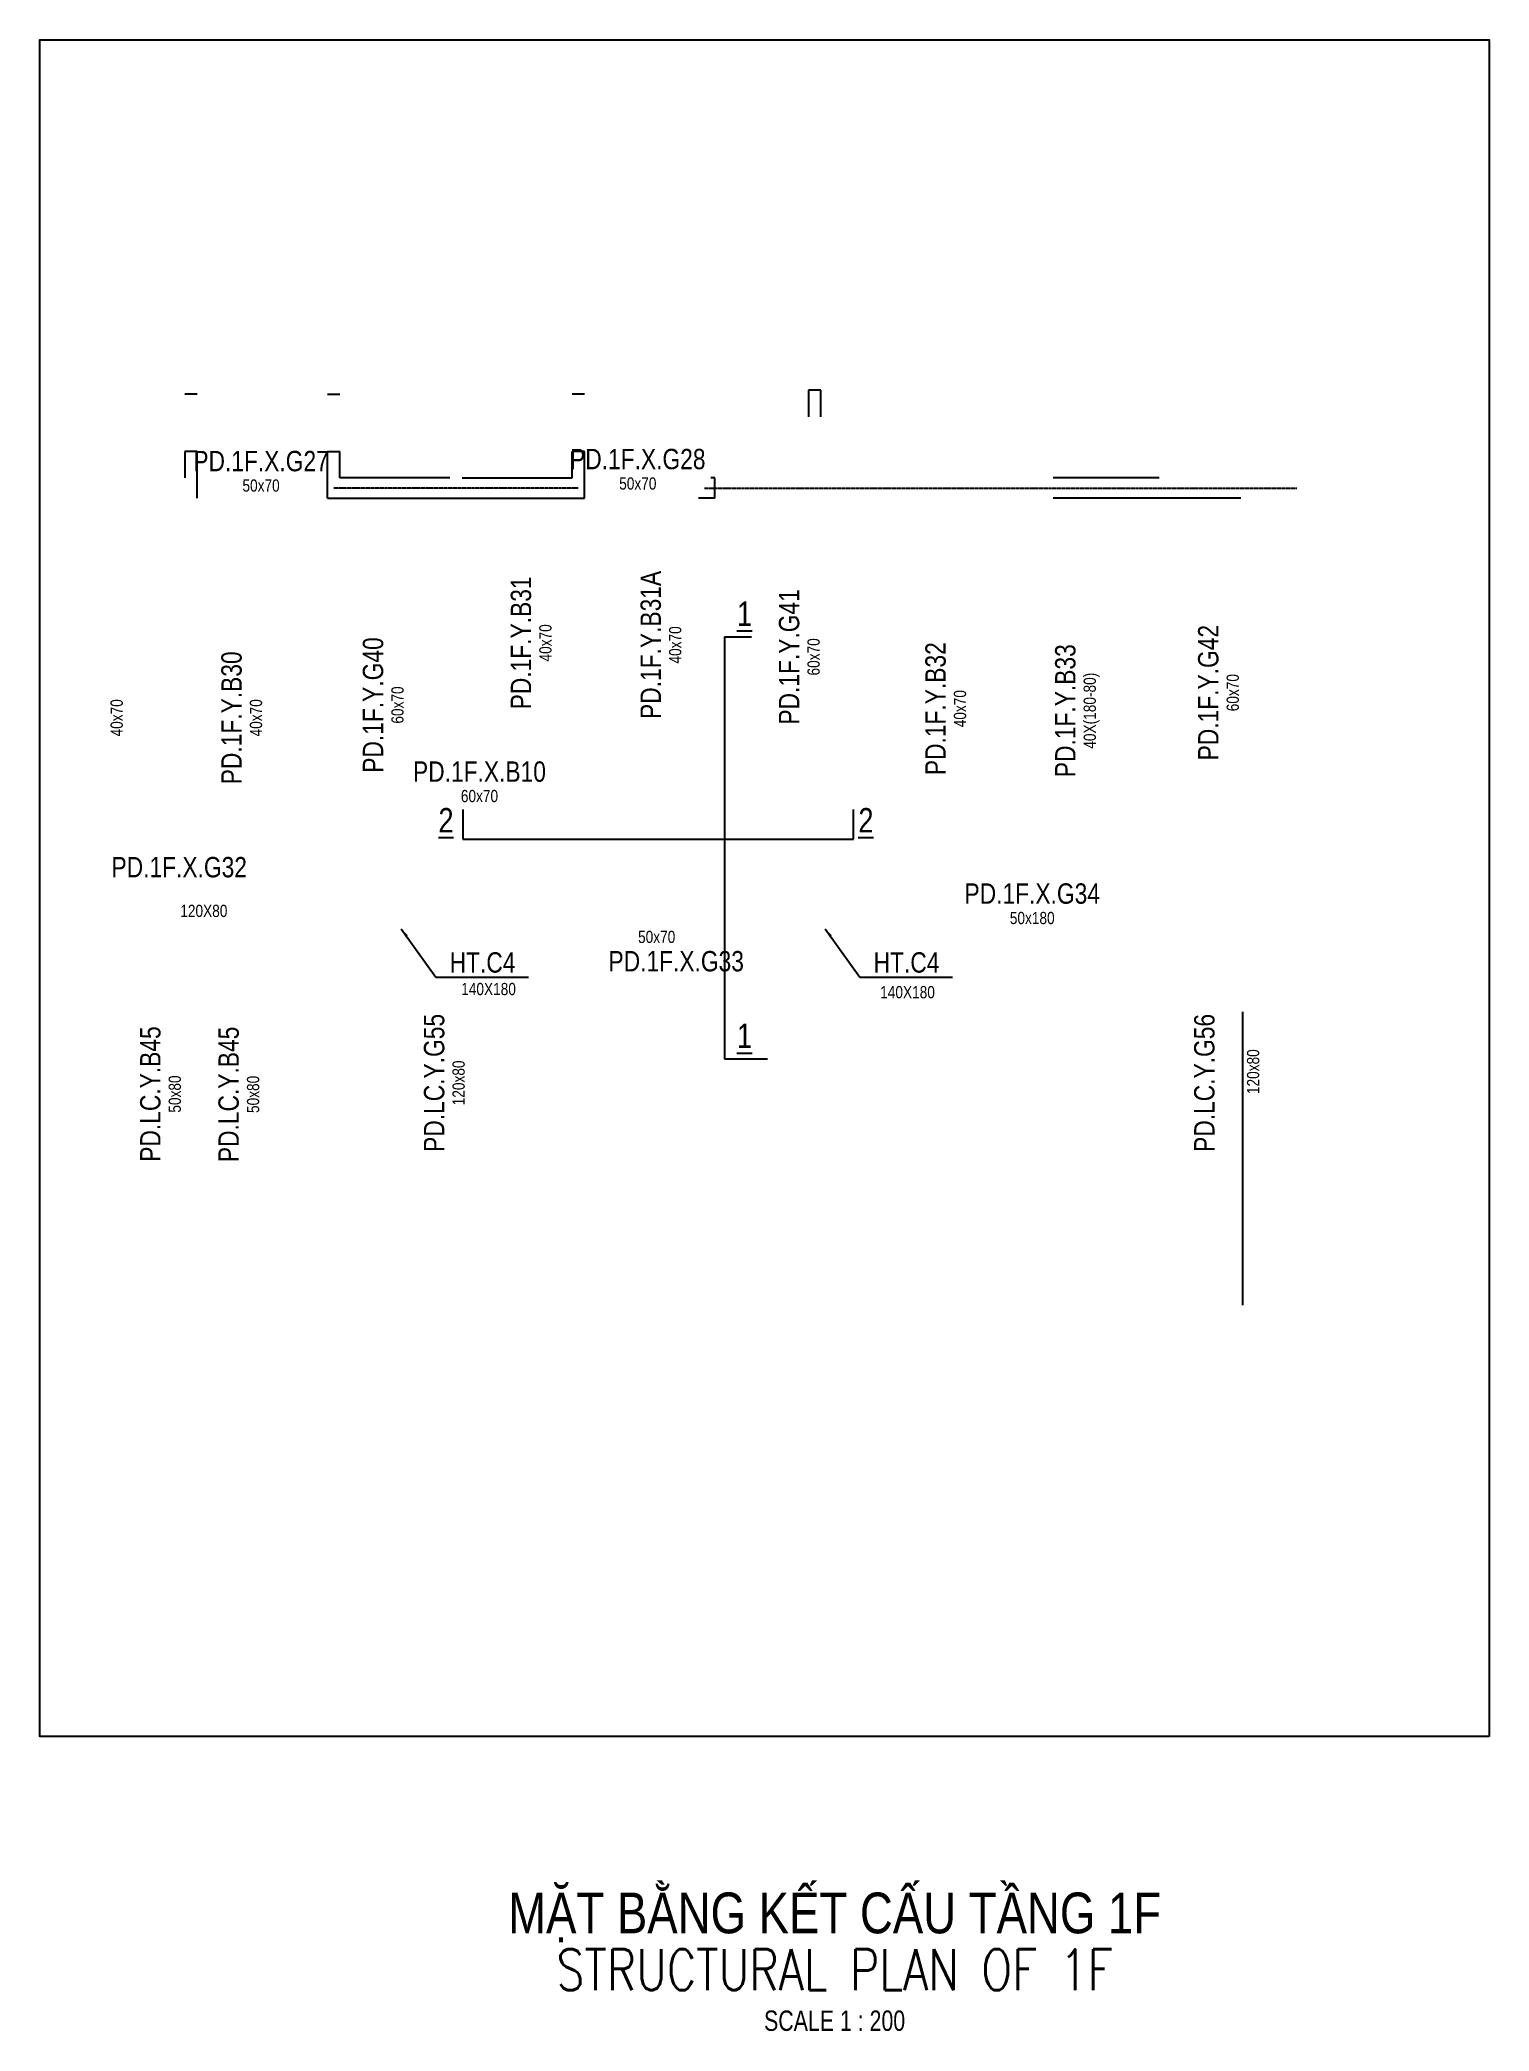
# Model space of a CAD drawing. Header units: millimetres. Extents: x 193380 to 494714, y -170024 to 220376.
# Drawn here: x 285798 to 321350, y -108820 to -59968 of the extents above; entities that cross this region are included whole.
import ezdxf
from ezdxf.enums import TextEntityAlignment as Align

# ---------------------------------------------------------------- set-up
doc = ezdxf.new("R2010")
doc.units = ezdxf.units.MM
doc.header["$MEASUREMENT"] = 0
doc.linetypes.add('CENTER2', pattern=[1.125, 0.75, -0.125, 0.125, -0.125])
doc.linetypes.add('X-CORE_1F$0$CENTER2', pattern=[1.125, 0.75, -0.125, 0.125, -0.125])
for name, color, linetype in [('FOOTING BOTTOM LEVEL$0$@ SL+300 EL-1.1', 41, 'Continuous'), ('X-BASE-1F$0$A-LAND', 252, 'Continuous'), ('X-CORE_1F$0$A-CEN2', 8, 'X-CORE_1F$0$CENTER2'), ('X-CORE_1F$0$A-CON', 2, 'Continuous')]:
    doc.layers.add(name, color=color, linetype=linetype)
for name, color, linetype, lineweight in [('NDC_S_ANNO', 7, 'Continuous', 20), ('NDC_S_AXIS', 5, 'CENTER2', 9), ('NDC_S_DIM', 1, 'Continuous', 15), ('NDC_S_ENG TITLE', 3, 'Continuous', 20), ('NDC_S_NAME BEAM', 7, 'Continuous', 20), ('NDC_S_TEXT SYMBOL', 7, 'Continuous', 20), ('NDC_S_VN TEXT', 7, 'Continuous', 20), ('NDC_S_VN TITLE', 6, 'Continuous', 35)]:
    doc.layers.add(name, color=color, linetype=linetype, lineweight=lineweight)
doc.layers.add('ten dam', color=31, linetype='Continuous', plot=False)
doc.styles.add('ARIAL', font='arial.ttf', dxfattribs={"width": 0.8})
doc.styles.add('NDC_ANNO', font='', dxfattribs={"width": 0.8})
doc.styles.add('NDC_DIM', font='', dxfattribs={"width": 0.75})
doc.styles.add('NDC_EN TXT', font='romans.shx', dxfattribs={"width": 0.8})
doc.styles.add('NDC_VIE TXT', font='arial.ttf', dxfattribs={"width": 0.8})
doc.styles.get('NDC_ANNO').set_extended_font_data('Dotum')
doc.styles.get('NDC_DIM').set_extended_font_data('Dotum')
doc.dimstyles.new('NDC_dim_150', dxfattribs={"dimscale": 150, "dimtxt": 2.2, "dimasz": 1.5, "dimexe": 1.5, "dimexo": 2.5, "dimgap": 1, "dimtad": 1, "dimdec": 0, "dimzin": 0, "dimdsep": 46, "dimtxsty": 'NDC_DIM', "dimblk": 'DIMMARK', "dimcen": 0.09, "dimdle": 1.2, "dimclrd": 1, "dimclre": 1, "dimclrt": 3, "dimadec": 0, "dimazin": 0, "dimtfac": 1, "dimtdec": 0, "dimtix": 1, "dimtofl": 0, "dimtmove": 0, "dimatfit": 3, "dimfxl": 0, "dimtolj": 1, "dimtzin": 0, "dimarcsym": 0})

msp = doc.modelspace()

# ---------------------------------------------------------------- texts
at = {"layer": 'ten dam', "color": 33, "style": 'ARIAL', "width": 0.8}
for s, p in [('50x70', (291224.5, -70901.8)), ('50x70', (300466, -70852.1)), ('60x70', (296582.1, -78519.4)), ('120X80', (289820.5, -81337)), ('50x180', (310141.3, -81511.7)), ('50x70', (300928.9, -81974.6)), ('140X180', (296804.7, -83253.7)), ('140X180', (307082.3, -83330.8))]:
    msp.add_text(s, height=300, dxfattribs=at).set_placement(p, align=Align.MIDDLE_CENTER)
at = {"layer": 'ten dam', "color": 230, "style": 'ARIAL', "width": 0.8}
for s, p in [('%%U1', (303084, -74045.5)), ('%%U2', (295761.3, -79113.9)), ('%%U2', (306061.6, -79113.9)), ('%%U1', (303084, -84403.3))]:
    msp.add_text(s, height=600, dxfattribs=at).set_placement(p, align=Align.MIDDLE_CENTER)
at = {"layer": 'ten dam', "color": 33, "style": 'ARIAL', "width": 0.8}
for s, p in [('40x70', (298199.3, -74762.3)), ('40x70', (301382.6, -74812.3)), ('60x70', (304777.2, -75106.1)), ('40X(180-80)', (311552.1, -76426.3)), ('60x70', (315059.6, -75983.2)), ('40x70', (287682.6, -76600.9)), ('40x70', (291099.3, -76600.9)), ('60x70', (294570.4, -76286.4)), ('40x70', (308368.8, -76376.3)), ('120x80', (315558.9, -85282)), ('50x80', (289107.5, -85829.9)), ('50x80', (291028.4, -85838.8)), ('120x80', (296069.6, -85556.6))]:
    msp.add_text(s, height=300, rotation=90, dxfattribs=at).set_placement(p, align=Align.MIDDLE_CENTER)

# ---------------------------------------------------------------- blocks, each defined once
blk = doc.blocks.new('Drawing name_symbol')
at = {"layer": 'NDC_S_ENG TITLE', "style": 'NDC_EN TXT', "width": 0.8}
blk.add_attdef('SECTDET1', text='', height=5, dxfattribs=at).set_placement((0, 1.01), align=Align.CENTER)
at = {"layer": 'NDC_S_TEXT SYMBOL', "lineweight": 25, "style": 'NDC_ANNO', "width": 0.8}
blk.add_attdef('SSCALE', text='', height=2.5, dxfattribs=at).set_placement((0, -4), align=Align.CENTER)
at = {"layer": 'NDC_S_VN TITLE', "style": 'NDC_VIE TXT', "width": 0.8}
blk.add_attdef('SECTDET2', text='', height=5, dxfattribs=at).set_placement((0, 7.97), align=Align.CENTER)
blk = doc.blocks.new('*U296')
at = {"layer": 'NDC_S_ANNO', "ltscale": 0.8, "style": 'ARIAL', "width": 0.8}
blk.add_attdef('TEN', text='', height=2.5, dxfattribs=at).set_placement((-2.58, 1.03), align=Align.MIDDLE_CENTER)
at = {"layer": 'NDC_S_AXIS', "ltscale": 0.8, "style": 'ARIAL', "width": 0.8, "flags": 1}
blk.add_attdef('CHU_THICH', text='', height=2.5, dxfattribs=at).set_placement((0, 0), align=Align.MIDDLE_CENTER)
blk = doc.blocks.new('DIMMARK')
at = {"layer": 'NDC_S_DIM', "color": 1}
blk.add_line((-1.5, 0), (1, 0), dxfattribs=at)
at = {"layer": 'NDC_S_DIM', "color": 2, "const_width": 0.1}
blk.add_lwpolyline([(-0.42, -0.42), (0.42, 0.42)], dxfattribs=at)
blk = doc.blocks.new('*U298')
at = {"layer": 'NDC_S_ANNO', "ltscale": 0.8, "style": 'ARIAL', "width": 0.8}
blk.add_attdef('TEN', text='', height=2.5, dxfattribs=at).set_placement((0, 3), align=Align.MIDDLE_CENTER)
at = {"layer": 'NDC_S_AXIS', "ltscale": 0.8, "style": 'ARIAL', "width": 0.8, "flags": 1}
blk.add_attdef('CHU_THICH', text='', height=2.5, dxfattribs=at).set_placement((0, 0), align=Align.MIDDLE_CENTER)

# ---------------------------------------------------------------- linework, layer by layer
at = {"layer": 'FOOTING BOTTOM LEVEL$0$@ SL+300 EL-1.1', "color": 6}
for p, q in [((302590.7, -74614.5), (302590.7, -84964.3)), ((302590.7, -74614.5), (303254.5, -74614.5)), ((296170.3, -78847.4), (296170.3, -79574.5)), ((305760.6, -79574.5), (305760.6, -78847.4)), ((296170.3, -79574.5), (305760.6, -79574.5)), ((302590.7, -84964.3), (303648, -84964.3))]:
    msp.add_line(p, q, dxfattribs=at)
msp.add_lwpolyline([(321350.1, -101587.5), (285797.6, -101587.5), (285797.6, -59968), (321350.1, -59968)], close=True, dxfattribs=at)
at = {"layer": 'X-BASE-1F$0$A-LAND'}
msp.add_line((315305.6, -91013.5), (315305.6, -83812.3), dxfattribs=at)
at = {"layer": 'X-CORE_1F$0$A-CEN2'}
for p, q in [((299005.6, -70963.5), (293005.6, -70963.5)), ((302105.6, -70963.5), (316630.6, -70963.5))]:
    msp.add_line(p, q, dxfattribs=at)
at = {"layer": 'X-CORE_1F$0$A-CON'}
for p, q in [((289655.6, -68663.5), (289355.6, -68663.5)), ((292855.6, -68663.5), (293155.6, -68663.5)), ((299155.6, -68663.5), (298855.6, -68663.5)), ((292855.6, -70063.5), (293155.6, -70063.5)), ((299155.6, -70063.5), (298855.6, -70063.5))]:
    msp.add_line(p, q, dxfattribs=at)
at = {"layer": 'X-CORE_1F$0$A-CON', "ltscale": 10}
for p, q in [((304955.6, -68563.5), (304655.6, -68563.5)), ((304655.6, -68563.5), (304655.6, -69213.5)), ((304955.6, -69213.5), (304955.6, -68563.5)), ((289655.6, -70063.5), (289355.6, -70063.5)), ((289355.6, -70063.5), (289355.6, -70713.5)), ((289655.6, -71213.5), (289655.6, -70063.5)), ((292855.6, -71213.5), (292855.6, -70063.5)), ((293155.6, -70713.5), (293155.6, -70063.5)), ((298855.6, -70713.5), (298855.6, -70063.5)), ((299155.6, -71213.5), (299155.6, -70063.5)), ((295855.6, -70713.5), (293155.6, -70713.5)), ((296155.6, -70713.5), (298855.6, -70713.5)), ((302355.6, -70713.5), (302255.6, -70713.5)), ((302355.6, -71213.5), (302355.6, -70713.5)), ((313255.6, -70713.5), (310655.6, -70713.5)), ((292855.6, -71213.5), (299155.6, -71213.5)), ((302355.6, -71213.5), (301955.6, -71213.5)), ((315255.6, -71213.5), (310655.6, -71213.5))]:
    msp.add_line(p, q, dxfattribs=at)

# ---------------------------------------------------------------- block references
at = {"layer": 'NDC_S_ANNO', "xscale": 200, "yscale": 200, "zscale": 200}
msp.add_blockref('Drawing name_symbol', (305293.8, -108013), dxfattribs=at).add_auto_attribs({'SECTDET1': 'STRUCTURAL PLAN OF 1F', 'SECTDET2': 'MẶT BẰNG KẾT CẤU TẦNG 1F', 'SSCALE': 'SCALE 1 : 200'})
at = {"layer": 'NDC_S_NAME BEAM', "color": 6, "xscale": 200.0000000000009, "yscale": 200.0000000000009, "zscale": 200.0000000000009, "rotation": 90}
for p in [(289107.5, -85829.9), (291028.4, -85838.8)]:
    msp.add_blockref('*U298', p, dxfattribs=at).add_auto_attribs({'TEN': 'PD.LC.Y.B45'})
at = {"layer": 'NDC_S_VN TEXT', "xscale": 200, "yscale": 200, "zscale": 200}
for name, p, values in [('*U298', (291224.5, -70901.8), {'TEN': 'PD.1F.X.G27'}), ('*U298', (300466, -70852.1), {'TEN': 'PD.1F.X.G28'}), ('*U298', (296582.1, -78519.4), {'TEN': 'PD.1F.X.B10'}), ('*U298', (289217.2, -80864.3), {'TEN': 'PD.1F.X.G32'}), ('*U298', (310141.3, -81511.7), {'TEN': 'PD.1F.X.G34'}), ('*U296', (297173.9, -82807.6), {'TEN': 'HT.C4'}), ('*U298', (301408, -83171.3), {'TEN': 'PD.1F.X.G33'}), ('*U296', (307573.9, -82807.6), {'TEN': 'HT.C4'})]:
    msp.add_blockref(name, p, dxfattribs=at).add_auto_attribs(values)
at = {"layer": 'NDC_S_VN TEXT', "xscale": 200.0000000000004, "yscale": 200.0000000000004, "zscale": 200.0000000000004, "rotation": 90}
for p, values in [((298199.3, -74762.3), {'TEN': 'PD.1F.Y.B31'}), ((301382.6, -74812.3), {'TEN': 'PD.1F.Y.B31A'}), ((304777.2, -75106.1), {'TEN': 'PD.1F.Y.G41'}), ((294570.4, -76286.4), {'TEN': 'PD.1F.Y.G40'}), ((315059.6, -75983.2), {'TEN': 'PD.1F.Y.G42'}), ((291099.3, -76600.9), {'TEN': 'PD.1F.Y.B30'}), ((308368.8, -76376.3), {'TEN': 'PD.1F.Y.B32'}), ((311552.1, -76426.3), {'TEN': 'PD.1F.Y.B33'})]:
    msp.add_blockref('*U298', p, dxfattribs=at).add_auto_attribs(values)
at = {"layer": 'NDC_S_VN TEXT', "color": 230, "xscale": 200.0000000000009, "yscale": 200.0000000000009, "zscale": 200.0000000000009, "rotation": 90}
for p, values in [((296069.6, -85556.6), {'TEN': 'PD.LC.Y.G55'}), ((314963.1, -85556.6), {'TEN': 'PD.LC.Y.G56'})]:
    msp.add_blockref('*U298', p, dxfattribs=at).add_auto_attribs(values)

msp.set_redraw_order([(e.dxf.handle, doc.entitydb.next_handle()) for e in msp.query("TEXT MTEXT ATTDEF DIMENSION ARC_DIMENSION")])  # texts and dimensions are drawn at this point

# ---------------------------------------------------------------- leaders
for points in [[(294665.3, -81777.6), (295508.7, -82966.4), (297782, -82966.4)], [(305065.3, -81777.6), (305908.7, -82966.4), (308182, -82966.4)]]:
    msp.add_leader(points, dimstyle='NDC_dim_150', override={"dimgap": 1, "dimtad": 0})

doc.saveas('drawing.dxf')
